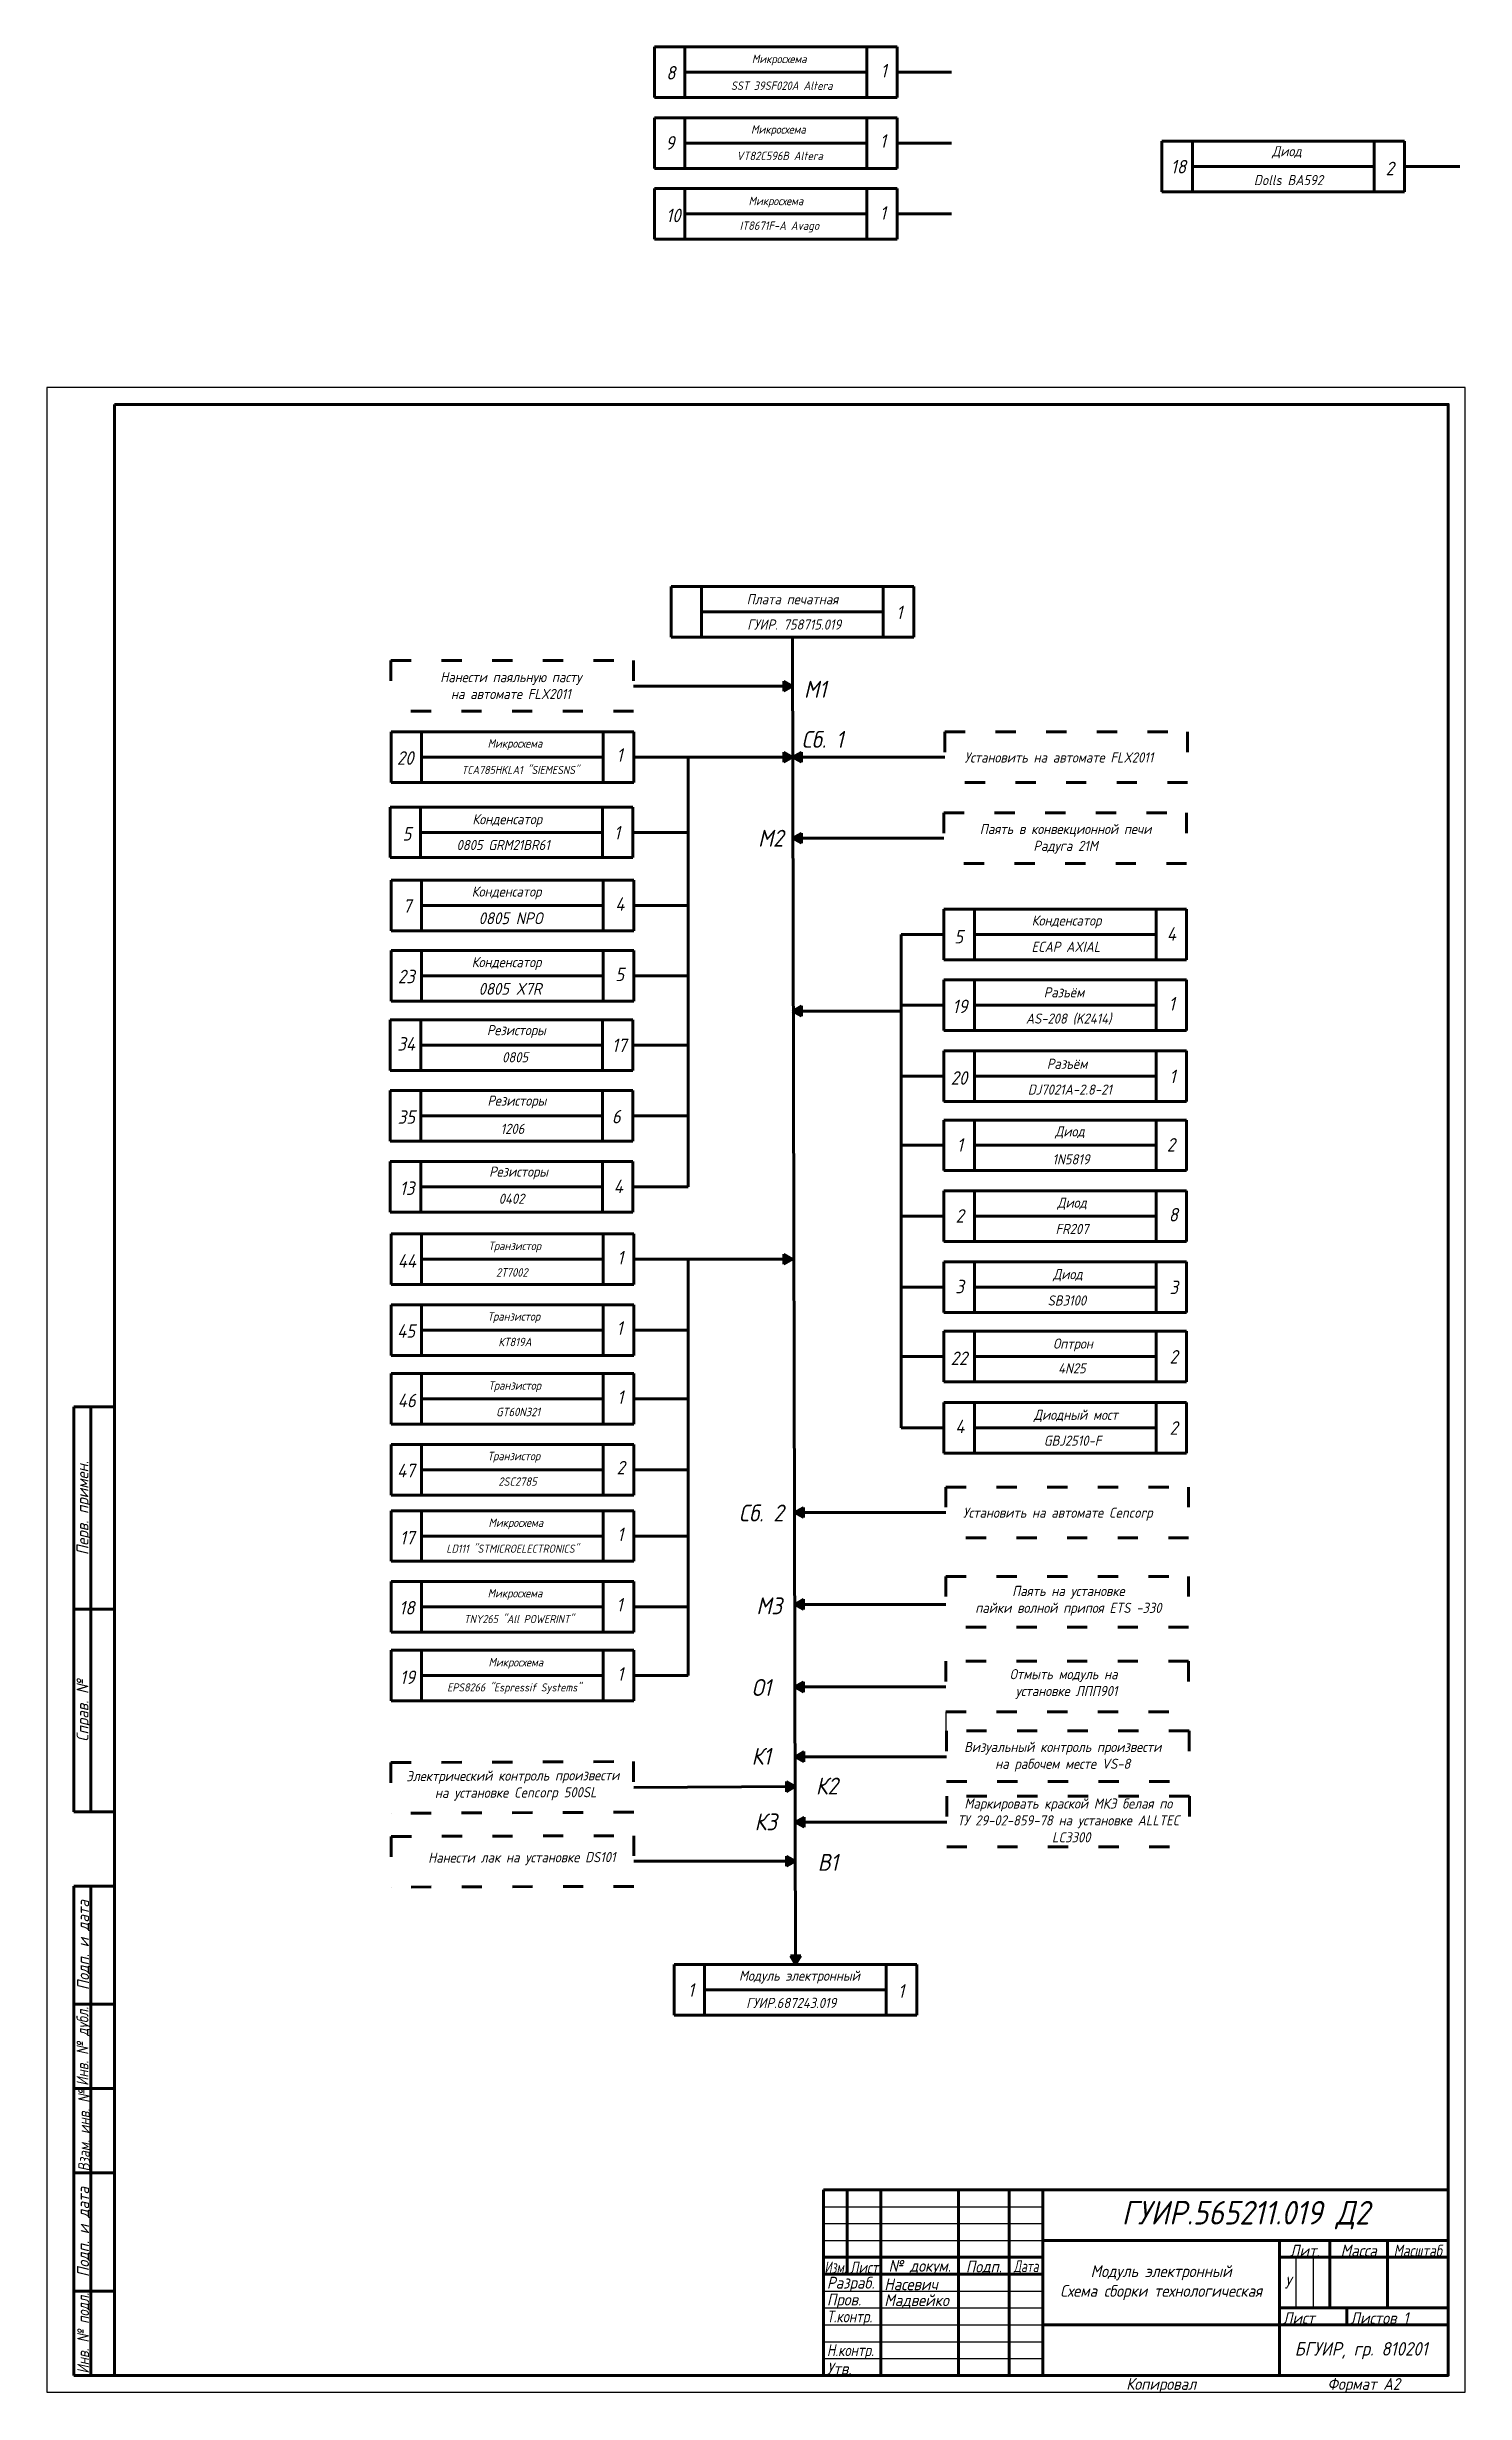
# Model space of a CAD drawing. Header units: millimetres. Extents: x 0 to 420, y -15 to 680.
import ezdxf

# ---------------------------------------------------------------- set-up
doc = ezdxf.new("R2010")
doc.units = ezdxf.units.MM
doc.header["$LTSCALE"] = 0.5
doc.linetypes.add('ACAD_ISO03W100', pattern=[30, 12, -18])
doc.layers.get('0').update_dxf_attribs({"lineweight": 60})
doc.layers.get('Defpoints').update_dxf_attribs({"color": 5})
doc.layers.add('4-текст', color=7, linetype='Continuous', true_color=0x00ad00)
doc.layers.add('5-тонкая', color=7, linetype='Continuous', lineweight=20)
doc.styles.get("Standard").update_dxf_attribs({"font": 'isocpeui.ttf', "width": 0.9})

msp = doc.modelspace()

# ---------------------------------------------------------------- texts
at = {"attachment_point": 1}
for s, width, insert, char_height in [('Микросхема', 141.0143, (208.77, 677.63), 2.5), ('1', 11.321, (246.93, 674.91), 4), ('8', 11.321, (183.42, 674.27), 4), ('9', 11.321, (183.22, 653.51), 4), ('Микросхема ^I', 141.0143, (208.53, 656.74), 2.5), ('1', 11.321, (246.71, 654.05), 4), ('Диод ', 141.0143, (362.85, 650.53), 3), ('18', 11.321, (332.86, 646.46), 4), ('2', 11.321, (396.49, 645.92), 4), ('Микросхема ', 141.0143, (207.79, 635.54), 2.5), ('1', 11.321, (246.71, 632.74), 4), ('10', 11.321, (183.4, 632), 4), ('Плата печатная', 141.0143, (207.24, 517.79), 3), ('ГУИР. 758715.019', 141.0143, (207.4, 510.29), 3), ('1', 11.321, (251.56, 514.36), 4), ('\\pxqc;Нанести паяльную пасту \\Pна автомате FLX2011', 141.0143, (66.89, 494.71), 3), ('М1', 141.0143, (224.22, 492.12), 5), ('Микросхема ^I', 141.0143, (130.51, 474.81), 2.5), ('Сб. 1 ', 141.0143, (223.48, 477.26), 5), ('20', 11.321, (103.65, 471.24), 4), ('1', 11.321, (168.7, 472.12), 4), ('Установить на автомате FLX2011', 141.0143, (271.78, 470.9), 3), ('Конденсатор', 141.0143, (126, 452.61), 3), ('5', 11.321, (105.31, 448.77), 4), ('1', 11.321, (167.96, 449.12), 4), ('М2', 141.0143, (210.62, 447.97), 5), ('\\pxqc;Паять в конвекционной печи \\PРадуга 21М', 141.0143, (231.19, 449.71), 3), ('Конденсатор', 141.0143, (125.8, 431.17), 3), ('7', 11.321, (105.41, 427.4), 4), ('4', 11.321, (168.32, 427.99), 4), ('5', 11.321, (268.71, 418.29), 4), ('Конденсатор  ', 141.0143, (291.65, 422.59), 3), ('4', 11.321, (331.67, 419.12), 4), ('Конденсатор', 141.0143, (125.8, 410.26), 3), ('ECAP AXIAL', 141.0143, (291.62, 414.8), 3), ('23', 11.321, (103.93, 406.5), 4), ('5', 11.321, (168.32, 407.14), 4), ('19', 11.321, (268.19, 397.64), 4), ('Разъём ', 141.0143, (295.22, 401.32), 3), ('1', 11.321, (332.25, 398.41), 4), ('Резисторы ', 141.0143, (130.31, 390.11), 3), ('34', 11.321, (103.78, 386.54), 4), ('17', 11.321, (167.34, 386.12), 4), ('20', 11.321, (267.66, 376.44), 4), ('Разъём ', 141.0143, (296.14, 380.14), 3), ('1', 11.321, (332.47, 376.89), 4), ('Резисторы ', 141.0143, (130.46, 369.22), 3), ('35', 11.321, (103.87, 364.86), 4), ('6', 11.321, (167.32, 364.99), 4), ('1', 11.321, (269.5, 356.58), 4), ('Диод ', 141.0143, (298.59, 360.1), 3), ('2', 11.321, (331.67, 356.63), 4), ('Резисторы ', 141.0143, (130.97, 348.2), 3), ('1N5819', 141.0143, (297.79, 351.84), 3), ('13', 11.321, (104.5, 343.77), 4), ('4', 11.321, (167.87, 344.34), 4), ('2', 11.321, (269.11, 335.57), 4), ('Диод', 141.0143, (299.23, 338.98), 3), ('8', 11.321, (332.25, 335.92), 4), ('44', 11.321, (103.91, 322.23), 4), ('Транзистор', 141.0143, (130.76, 325.93), 2.5), ('1', 11.321, (168.91, 323.2), 4), ('3', 11.321, (269.04, 314.63), 4), ('Диод', 141.0143, (297.99, 317.8), 3), ('3', 11.321, (332.47, 314.4), 4), ('45', 11.321, (103.71, 301.47), 4), ('Транзистор ^I', 141.0143, (130.51, 305.03), 2.5), ('1', 11.321, (168.7, 302.34), 4), ('22', 11.321, (267.66, 293.38), 4), ('Оптрон', 141.0143, (297.99, 297.24), 3), ('2', 11.321, (332.47, 293.83), 4), ('46', 11.321, (103.91, 280.87), 4), ('Транзистор', 141.0143, (130.76, 284.57), 2.5), ('1', 11.321, (168.91, 281.84), 4), ('4', 11.321, (269.03, 273.18), 4), ('Диодный мост', 141.0143, (292.29, 276.13), 3), ('2', 11.321, (332.47, 272.72), 4), ('47', 11.321, (103.71, 260.11), 4), ('Транзистор ^I', 141.0143, (130.51, 263.67), 2.5), ('2', 11.321, (168.7, 260.98), 4), ('Микросхема', 141.0143, (130.76, 243.92), 2.5), ('Сб. 2 ', 141.0143, (204.93, 248.04), 5), ('Установить на автомате Cencorp', 141.0143, (271.33, 247.14), 3), ('17', 11.321, (104.54, 240.21), 4), ('1', 11.321, (168.91, 241.2), 4), ('Микросхема', 141.0143, (130.51, 223.02), 2.5), ('\\pxqc;Паять на установке  \\Pпайки волной припоя ETS -330', 141.0143, (232.01, 223.94), 3), ('18', 11.321, (104.34, 219.46), 4), ('1', 11.321, (168.7, 220.34), 4), ('М3', 141.0143, (210.11, 220.53), 5), ('Микросхема', 141.0143, (130.76, 202.56), 2.5), ('19', 11.321, (104.54, 198.85), 4), ('1', 11.321, (168.91, 199.84), 4), ('О1', 141.0143, (208.71, 196.33), 5), ('\\pxqc;Отмыть модуль на\\P установке ЛПП901', 141.0143, (230.61, 199.29), 3), ('К1', 141.0143, (208.69, 175.96), 5), ('\\pxqc; Визуальный контроль произвести\\P на рабочем месте VS-8', 141.0143, (229.48, 177.73), 3), ('\\pxqc;Маркировать краской МКЭ белая по \\PТУ 29-02-859-78 на установке ALLTEC\\P LC3300', 141.0143, (231.99, 160.96), 3), ('К3', 141.0143, (209.58, 156.53), 5), ('1', 11.321, (189.85, 106.18), 4), ('\\pxqc;Модуль электронный', 46.1123, (199.81, 109.94), 3), ('1', 11.321, (252.1, 105.91), 4), ('ГУИР.687243.019^I', 141.0143, (207.1, 101.88), 3)]:
    msp.add_mtext_dynamic_manual_height_columns(s, width=width, gutter_width=50, heights=[0], dxfattribs=dict(at, insert=insert, char_height=char_height))
at = {"insert": (121.31, 444.97), "char_height": 3, "width": 58.9977, "attachment_point": 1}
msp.add_mtext('0805 GRM21BR61 ', dxfattribs=at)
at = {"attachment_point": 3}
for s, insert, char_height, rotation in [('\\pxqc;Электрический контроль произвести\\P на установке Cencorp 500SL', (208.47, 169.54), 3, 0.26347), ('К2', (234.22, 167.15), 5, 0.26347), ('Нанести лак на установке DS101', (168.4, 145.09), 3, 0.17831), ('В1', (234.29, 144.54), 5, 0.17831)]:
    msp.add_mtext_dynamic_manual_height_columns(s, width=141.0143, gutter_width=50, heights=[0], dxfattribs=dict(at, insert=insert, char_height=char_height, rotation=rotation))
at = {"color": 0, "insert": (355, 37.5), "char_height": 7, "attachment_point": 5}
msp.add_mtext_dynamic_manual_height_columns('\\pxqc;{\\C1;ГУИР.565211.019 Д2}', width=120, gutter_width=50, heights=[0], dxfattribs=at)
at = {"layer": '4-текст', "char_height": 3.5, "attachment_point": 5, "rotation": 90}
for s, insert, width in [('\\pxsm0.8,qc;{\\C256;Перв. примен.}', (11, 247), 60), ('\\pxsm0.8,qc;{\\C256;Справ. №}', (11, 187), 60), ('\\pxsm0.8,qc;{\\C256;Подп. и дата}', (11, 117.5), 35), ('\\pxsm0.8,qc;{\\W0.8;\\C256;Инв. № дубл.}', (11, 87.5), 25), ('\\pxsm0.8,qc;{\\W0.8;\\C256;Взам. инв. №}', (11, 62.5), 25), ('\\pxsm0.8,qc;{\\C256;Подп. и дата}', (11, 32.5), 35), ('\\pxsm0.8,qc;{\\W0.8;\\C256;Инв. № подл.}', (11, 2.5), 25)]:
    msp.add_mtext(s, dxfattribs=dict(at, insert=insert, width=width))
at = {"layer": '4-текст', "char_height": 3.5, "attachment_point": 5}
for s, insert, width in [('\\pxsm0.8,qc;{\\C256;Лит.}', (372.5, 27), 15), ('\\pxsm0.8,qc;{\\C256;Масса}', (388.5, 27), 17), ('\\pxsm0.8,qc;{\\W0.8;\\C256;Масштаб}', (406, 27), 18), ('\\pxsm0.8,qc;{\\W0.7;\\C256;Изм.}', (233.5, 22), 7), ('\\pxsm0.8,qc;{\\W0.8;\\C256;Лист}', (242, 22), 10), ('\\pxsm0.8,qc;{\\C256;№ докум.}', (258.5, 22), 23), ('\\pxsm0.8,qc;{\\C256;Подп.}', (277.5, 22), 15), ('\\pxsm0.8,qc;{\\W0.7;\\C256;Дата}', (290, 22), 10), ('\\pxsm0.8,ql;{\\C256;Разраб.}', (239, 17), 16), ('\\pxsm0.8,ql;{\\C256;Пров.}', (239, 12), 16), ('\\pxsm0.8,qc;У', (367.5, 17.5), 5), ('\\pxsm0.8,ql;{\\W0.8;\\C256;Т.контр.}', (239, 7), 16), ('\\pxsm0.8,ql;Лист ', (375.5, 7), 19), ('\\pxsm0.8,ql;Листов {\\C1;1}', (400.5, 7), 29), ('\\pxsm0.8,ql;{\\C256;Утв.}', (239, -8), 16), ('\\pxsm0.8,ql;{\\W0.8;\\C256;Н.контр.}', (239, -3), 16), ('{\\C0;Копировал}', (330, -13), 70), ('{\\C0;Формат А2}', (390, -13), 50)]:
    msp.add_mtext(s, dxfattribs=dict(at, insert=insert, width=width))
at = {"layer": '4-текст', "color": 7, "attachment_point": 5}
for s, insert, char_height, width in [('{\\H0.7x;\\C1;Модуль электронный\\PСхема сборки технологическая}', (330, 17.5), 5, 70), ('\\pxsm0.8,ql;{\\C1;Мадвейко}', (259, 12), 3.5, 22), ('\\pxsm0.8,ql;{\\C1;Насевич}', (259, 17), 3.5, 22)]:
    msp.add_mtext(s, dxfattribs=dict(at, insert=insert, char_height=char_height, width=width))
at = {"layer": '4-текст', "insert": (369.54, -0.12), "char_height": 4, "attachment_point": 1}
msp.add_mtext_dynamic_manual_height_columns('БГУИР, гр. 810201 ', width=43.6757, gutter_width=25, heights=[0], dxfattribs=at)
at = {"layer": '5-тонкая', "attachment_point": 1}
for s, insert, char_height, width in [(' SST 39SF020A Altera', (201.15, 669.7), 2.5, 34.3314), ('VT82C596B Altera', (204.26, 648.9), 2.5, 26.6318), ('Dolls BA592', (357.46, 641.98), 3, 21.7049), ('IT8671F-A Avago', (205.18, 628.22), 2.5, 24.9745), ('{\\H0.95833x;TCA785HKLA1 "SIEMESNS" }', (122.79, 466.9), 2.5, 58.8112), ('0805 NPO', (127.86, 423.51), 3.5, 34.3314), ('0805 X7R', (127.86, 402.6), 3.5, 34.3314), ('AS-208 (K2414)', (289.93, 393.54), 3, 26.6962), ('0805', (134.81, 382.08), 3, 20.1972), ('DJ7021A-2.8-21', (290.51, 372.5), 3, 26.5051), ('1206', (134.36, 360.86), 3, 20.1972), ('0402', (133.81, 340.16), 3, 20.1972), ('FR207', (298.73, 331.2), 3, 26.6962), ('2Т7002', (133.04, 318.08), 2.5, 34.3314), ('SB3100', (296.37, 310.01), 3, 26.5051), ('КТ819А', (133.68, 297.46), 2.5, 26.6318), ('4N25', (299.49, 289.91), 3, 26.5051), ('GT60N321', (133.04, 276.72), 2.5, 34.3314), ('GBJ2510-F', (295.25, 268.48), 3, 26.5051), ('2SC2785', (133.68, 256.1), 2.5, 26.6318), ('{\\H0.95833x;LD111 "STMICROELECTRONICS" }', (118.28, 236.16), 2.5, 52.0188), ('{\\H0.95833x;TNY265 "All POWERINT" }', (123.49, 215.31), 2.5, 48.1724), ('{\\H0.95833x;EPS8266 "Espressif Systems" }', (118.54, 195.06), 2.5, 50.3311)]:
    msp.add_mtext(s, dxfattribs=dict(at, insert=insert, char_height=char_height, width=width))

# ---------------------------------------------------------------- hatches: boundary and pattern name
h = msp.add_hatch(color=256)
h.dxf.hatch_style = 1
h.paths.add_polyline_path([(220.84, 490.52), (218.24, 492.03), (218.24, 490.52)])
h.paths.add_polyline_path([(220.84, 490.52), (218.24, 490.52), (218.24, 489.02)])
h = msp.add_hatch(color=256)
h.dxf.hatch_style = 1
h.paths.add_polyline_path([(220.84, 469.51), (218.24, 471.01), (218.24, 469.51)])
h.paths.add_polyline_path([(220.84, 469.51), (218.24, 469.51), (218.24, 468.01)])
h = msp.add_hatch(color=256)
h.dxf.hatch_style = 1
h.paths.add_polyline_path([(220.84, 469.51), (223.44, 468.01), (223.44, 469.51)])
h.paths.add_polyline_path([(220.84, 469.51), (223.44, 469.51), (223.44, 471.01)])
h = msp.add_hatch(color=256)
h.dxf.hatch_style = 1
h.paths.add_polyline_path([(220.84, 445.48), (223.44, 443.98), (223.44, 445.48)])
h.paths.add_polyline_path([(220.84, 445.48), (223.44, 445.48), (223.44, 446.98)])
h = msp.add_hatch(color=256)
h.dxf.hatch_style = 1
h.paths.add_polyline_path([(220.84, 394.28), (223.44, 392.78), (223.44, 394.28)])
h.paths.add_polyline_path([(220.84, 394.28), (223.44, 394.28), (223.44, 395.78)])
h = msp.add_hatch(color=256)
h.dxf.hatch_style = 1
h.paths.add_polyline_path([(220.84, 320.73), (218.24, 322.23), (218.24, 320.73)])
h.paths.add_polyline_path([(220.84, 320.73), (218.24, 320.73), (218.24, 319.23)])
h = msp.add_hatch(color=256)
h.dxf.hatch_style = 1
h.paths.add_polyline_path([(221.43, 245.71), (224.03, 244.21), (224.03, 245.71)])
h.paths.add_polyline_path([(221.43, 245.71), (224.03, 245.71), (224.03, 247.21)])
h = msp.add_hatch(color=256)
h.dxf.hatch_style = 1
h.paths.add_polyline_path([(221.43, 218.46), (224.03, 216.96), (224.03, 218.46)])
h.paths.add_polyline_path([(221.43, 218.46), (224.03, 218.46), (224.03, 219.96)])
h = msp.add_hatch(color=256)
h.dxf.hatch_style = 1
h.paths.add_polyline_path([(221.43, 193.99), (224.03, 195.49), (224.03, 193.99)])
h.paths.add_polyline_path([(221.43, 193.99), (224.03, 193.99), (224.03, 192.49)])
h = msp.add_hatch(color=256)
h.dxf.hatch_style = 1
h.paths.add_polyline_path([(221.6, 173.33), (224.2, 174.84), (224.2, 173.33)])
h.paths.add_polyline_path([(221.6, 173.33), (224.2, 173.33), (224.2, 171.83)])
h = msp.add_hatch(color=256)
h.dxf.hatch_style = 1
h.paths.add_polyline_path([(221.62, 164.46), (219.01, 165.95), (219.02, 164.44)])
h.paths.add_polyline_path([(221.62, 164.46), (219.02, 164.44), (219.02, 162.94)])
h = msp.add_hatch(color=256)
h.dxf.hatch_style = 1
h.paths.add_polyline_path([(221.64, 153.94), (224.24, 155.44), (224.24, 153.94)])
h.paths.add_polyline_path([(221.64, 153.94), (224.24, 153.94), (224.24, 152.44)])
h = msp.add_hatch(color=256)
h.dxf.hatch_style = 1
h.paths.add_polyline_path([(221.67, 142.41), (219.06, 143.9), (219.07, 142.4)])
h.paths.add_polyline_path([(221.67, 142.41), (219.07, 142.4), (219.07, 140.9)])
h = msp.add_hatch(color=256)
h.dxf.hatch_style = 1
h.paths.add_polyline_path([(221.74, 111.73), (223.24, 114.33), (221.74, 114.33)])
h.paths.add_polyline_path([(221.74, 111.73), (221.74, 114.33), (220.23, 114.33)])

# ---------------------------------------------------------------- linework, layer by layer
for p, q in [((179.92, 679.94), (188.92, 679.94)), ((179.92, 679.94), (188.92, 679.94)), ((179.92, 679.94), (179.92, 664.94)), ((179.92, 679.94), (179.92, 672.44)), ((179.92, 679.94), (188.92, 679.94)), ((179.92, 679.94), (188.92, 679.94)), ((179.92, 679.94), (179.92, 664.94)), ((179.92, 679.94), (179.92, 672.44)), ((179.92, 679.94), (188.92, 679.94)), ((179.92, 679.94), (188.92, 679.94)), ((230.83, 679.94), (188.92, 679.94)), ((230.83, 679.94), (188.92, 679.94)), ((188.92, 664.94), (188.92, 679.94)), ((230.83, 679.94), (188.92, 679.94)), ((188.92, 679.94), (188.92, 664.94)), ((239.83, 679.94), (230.83, 679.94)), ((242.78, 679.94), (230.83, 679.94)), ((242.78, 679.94), (251.78, 679.94)), ((242.78, 679.94), (242.78, 664.94)), ((251.78, 679.94), (251.78, 664.94)), ((188.92, 672.44), (230.83, 672.44)), ((188.92, 672.44), (230.83, 672.44)), ((188.92, 672.44), (242.78, 672.44)), ((251.78, 672.44), (267.95, 672.44)), ((179.92, 664.94), (239.83, 664.94)), ((188.92, 664.94), (179.92, 664.94)), ((179.92, 664.94), (251.78, 664.94)), ((179.92, 658.94), (188.92, 658.94)), ((179.92, 658.94), (188.92, 658.94)), ((179.92, 658.94), (179.92, 643.94)), ((179.92, 658.94), (179.92, 651.44)), ((179.92, 658.94), (188.92, 658.94)), ((179.92, 658.94), (188.92, 658.94)), ((179.92, 658.94), (179.92, 643.94)), ((179.92, 658.94), (179.92, 651.44)), ((179.92, 658.94), (188.92, 658.94)), ((179.92, 658.94), (188.92, 658.94)), ((230.83, 658.94), (188.92, 658.94)), ((230.83, 658.94), (188.92, 658.94)), ((188.92, 643.94), (188.92, 658.94)), ((230.83, 658.94), (188.92, 658.94)), ((188.92, 658.94), (188.92, 643.94)), ((239.83, 658.94), (230.83, 658.94)), ((242.78, 658.94), (230.83, 658.94)), ((242.78, 658.94), (251.78, 658.94)), ((242.78, 658.94), (242.78, 643.94)), ((251.78, 658.94), (251.78, 643.94)), ((188.92, 651.44), (230.83, 651.44)), ((188.92, 651.44), (230.83, 651.44)), ((188.92, 651.44), (242.78, 651.44)), ((251.78, 651.44), (267.95, 651.44)), ((330.23, 651.98), (339.23, 651.98)), ((330.23, 651.98), (339.23, 651.98)), ((330.23, 651.98), (339.23, 651.98)), ((330.23, 651.98), (339.23, 651.98)), ((330.23, 651.98), (330.23, 636.98)), ((381.14, 651.98), (339.23, 651.98)), ((339.23, 651.98), (339.23, 636.98)), ((393.09, 651.98), (381.14, 651.98)), ((393.09, 651.98), (402.09, 651.98)), ((393.09, 651.98), (393.09, 636.98)), ((402.09, 651.98), (402.09, 636.98)), ((179.92, 643.94), (239.83, 643.94)), ((188.92, 643.94), (179.92, 643.94)), ((179.92, 643.94), (251.78, 643.94)), ((339.23, 644.48), (393.09, 644.48)), ((418.46, 644.48), (402.09, 644.48)), ((179.92, 637.94), (188.92, 637.94)), ((179.92, 637.94), (188.92, 637.94)), ((179.92, 637.94), (179.92, 622.94)), ((179.92, 637.94), (179.92, 630.44)), ((179.92, 637.94), (188.92, 637.94)), ((179.92, 637.94), (188.92, 637.94)), ((179.92, 637.94), (179.92, 622.94)), ((179.92, 637.94), (179.92, 630.44)), ((179.92, 637.94), (188.92, 637.94)), ((179.92, 637.94), (188.92, 637.94)), ((230.83, 637.94), (188.92, 637.94)), ((230.83, 637.94), (188.92, 637.94)), ((188.92, 622.94), (188.92, 637.94)), ((230.83, 637.94), (188.92, 637.94)), ((188.92, 637.94), (188.92, 622.94)), ((239.83, 637.94), (230.83, 637.94)), ((242.78, 637.94), (230.83, 637.94)), ((242.78, 637.94), (251.78, 637.94)), ((242.78, 637.94), (242.78, 622.94)), ((251.78, 637.94), (251.78, 622.94)), ((339.23, 636.98), (330.23, 636.98)), ((330.23, 636.98), (402.09, 636.98)), ((188.92, 630.44), (230.83, 630.44)), ((188.92, 630.44), (230.83, 630.44)), ((188.92, 630.44), (242.78, 630.44)), ((251.78, 630.44), (267.95, 630.44)), ((179.92, 622.94), (239.83, 622.94)), ((188.92, 622.94), (179.92, 622.94)), ((179.92, 622.94), (251.78, 622.94)), ((415, 574), (401, 574)), ((415, 504), (415, 574)), ((184.84, 520.07), (193.84, 520.07)), ((184.84, 520.07), (193.84, 520.07)), ((184.84, 520.07), (184.84, 505.07)), ((184.84, 520.07), (184.84, 512.57)), ((184.84, 520.07), (193.84, 520.07)), ((184.84, 520.07), (193.84, 520.07)), ((191.5, 520.07), (200.5, 520.07)), ((191.5, 520.07), (200.5, 520.07)), ((235.76, 520.07), (193.84, 520.07)), ((193.84, 505.07), (193.84, 520.07)), ((235.76, 520.07), (193.84, 520.07)), ((193.84, 520.07), (193.84, 505.07)), ((196.79, 520.07), (205.79, 520.07)), ((196.79, 520.07), (205.79, 520.07)), ((242.41, 520.07), (200.5, 520.07)), ((247.71, 520.07), (205.79, 520.07)), ((247.71, 520.07), (235.76, 520.07)), ((251.41, 520.07), (242.41, 520.07)), ((256.71, 520.07), (247.71, 520.07)), ((247.71, 520.07), (247.71, 505.07)), ((247.71, 520.07), (256.71, 520.07)), ((247.71, 520.07), (247.71, 505.07)), ((256.71, 520.07), (256.71, 505.07)), ((256.71, 520.07), (256.71, 505.07)), ((193.84, 512.57), (247.71, 512.57)), ((193.84, 512.57), (235.76, 512.57)), ((193.84, 512.57), (247.71, 512.57)), ((205.79, 512.57), (247.71, 512.57)), ((193.84, 505.07), (184.84, 505.07)), ((184.84, 505.07), (256.71, 505.07)), ((184.84, 505.07), (209.84, 505.07)), ((184.84, 505.07), (220.84, 505.07)), ((191.5, 505.07), (251.41, 505.07)), ((196.79, 505.07), (256.71, 505.07)), ((220.77, 505.07), (221.74, 111.73)), ((173.75, 490.52), (220.84, 490.52)), ((220.84, 490.52), (218.24, 492.03)), ((218.24, 492.03), (218.24, 489.02)), ((220.84, 490.52), (218.24, 489.02)), ((101.9, 477.01), (110.9, 477.01)), ((101.9, 477.01), (110.9, 477.01)), ((101.9, 477.01), (101.9, 462.01)), ((101.9, 477.01), (101.9, 469.51)), ((101.9, 477.01), (110.9, 477.01)), ((101.9, 477.01), (110.9, 477.01)), ((101.9, 477.01), (101.9, 462.01)), ((101.9, 477.01), (101.9, 469.51)), ((101.9, 477.01), (110.9, 477.01)), ((101.9, 477.01), (110.9, 477.01)), ((152.81, 477.01), (110.9, 477.01)), ((152.81, 477.01), (110.9, 477.01)), ((110.9, 462.01), (110.9, 477.01)), ((152.81, 477.01), (110.9, 477.01)), ((110.9, 477.01), (110.9, 462.01)), ((161.81, 477.01), (152.81, 477.01)), ((164.77, 477.01), (152.81, 477.01)), ((164.77, 477.01), (173.77, 477.01)), ((164.77, 477.01), (164.77, 462.01)), ((173.77, 477.01), (173.77, 462.01)), ((110.9, 469.51), (152.81, 469.51)), ((110.9, 469.51), (152.81, 469.51)), ((110.9, 469.51), (164.77, 469.51)), ((173.77, 469.51), (220.84, 469.51)), ((189.93, 342.18), (189.93, 469.51)), ((220.84, 469.51), (218.24, 471.01)), ((218.24, 471.01), (218.24, 468.01)), ((220.84, 469.51), (218.24, 468.01)), ((220.84, 469.51), (223.44, 471.01)), ((220.84, 469.51), (265.97, 469.51)), ((220.84, 469.51), (223.44, 468.01)), ((223.44, 468.01), (223.44, 471.01)), ((101.9, 462.01), (161.81, 462.01)), ((110.9, 462.01), (101.9, 462.01)), ((101.9, 462.01), (173.77, 462.01)), ((101.64, 454.72), (110.64, 454.72)), ((101.64, 454.72), (110.64, 454.72)), ((101.64, 454.72), (101.64, 439.72)), ((101.64, 454.72), (101.64, 447.22)), ((101.64, 454.72), (110.64, 454.72)), ((101.64, 454.72), (110.64, 454.72)), ((152.55, 454.72), (110.64, 454.72)), ((110.64, 439.72), (110.64, 454.72)), ((152.55, 454.72), (110.64, 454.72)), ((110.64, 454.72), (110.64, 439.72)), ((113.59, 454.72), (122.59, 454.72)), ((113.59, 454.72), (122.59, 454.72)), ((164.5, 454.72), (122.59, 454.72)), ((164.5, 454.72), (152.55, 454.72)), ((173.5, 454.72), (164.5, 454.72)), ((164.5, 454.72), (164.5, 439.72)), ((164.5, 454.72), (173.5, 454.72)), ((164.5, 454.72), (164.5, 439.72)), ((173.5, 454.72), (173.5, 439.72)), ((173.5, 454.72), (173.5, 439.72)), ((110.64, 447.22), (152.55, 447.22)), ((110.64, 447.22), (164.5, 447.22)), ((122.59, 447.22), (164.5, 447.22)), ((173.5, 439.72), (173.5, 447.22)), ((189.87, 447.22), (173.5, 447.22)), ((220.84, 445.48), (223.44, 446.98)), ((265.67, 445.48), (220.84, 445.48)), ((220.84, 445.48), (223.44, 443.98)), ((223.44, 443.98), (223.44, 446.98)), ((110.64, 439.72), (101.64, 439.72)), ((101.64, 439.72), (173.5, 439.72)), ((113.59, 439.72), (173.5, 439.72)), ((101.9, 433.07), (110.9, 433.07)), ((101.9, 433.07), (110.9, 433.07)), ((101.9, 433.07), (101.9, 418.07)), ((101.9, 433.07), (101.9, 425.57)), ((101.9, 433.07), (110.9, 433.07)), ((101.9, 433.07), (110.9, 433.07)), ((101.9, 433.07), (101.9, 418.07)), ((101.9, 433.07), (101.9, 425.57)), ((101.9, 433.07), (110.9, 433.07)), ((101.9, 433.07), (110.9, 433.07)), ((152.81, 433.07), (110.9, 433.07)), ((152.81, 433.07), (110.9, 433.07)), ((110.9, 418.07), (110.9, 433.07)), ((152.81, 433.07), (110.9, 433.07)), ((110.9, 433.07), (110.9, 418.07)), ((161.81, 433.07), (152.81, 433.07)), ((164.77, 433.07), (152.81, 433.07)), ((164.77, 433.07), (173.77, 433.07)), ((164.77, 433.07), (164.77, 418.07)), ((173.77, 433.07), (173.77, 418.07)), ((110.9, 425.57), (152.81, 425.57)), ((110.9, 425.57), (152.81, 425.57)), ((110.9, 425.57), (164.77, 425.57)), ((173.77, 425.57), (189.93, 425.57)), ((265.67, 424.47), (274.67, 424.47)), ((265.67, 424.47), (274.67, 424.47)), ((265.67, 424.47), (265.67, 409.47)), ((265.67, 424.47), (265.67, 416.97)), ((265.67, 424.47), (274.67, 424.47)), ((265.67, 424.47), (274.67, 424.47)), ((316.59, 424.47), (274.67, 424.47)), ((274.67, 409.47), (274.67, 424.47)), ((316.59, 424.47), (274.67, 424.47)), ((274.67, 424.47), (274.67, 409.47)), ((328.54, 424.47), (316.59, 424.47)), ((328.54, 424.47), (337.54, 424.47)), ((328.54, 424.47), (328.54, 409.47)), ((337.54, 424.47), (337.54, 409.47)), ((101.9, 418.07), (161.81, 418.07)), ((110.9, 418.07), (101.9, 418.07)), ((101.9, 418.07), (173.77, 418.07)), ((101.9, 412.16), (110.9, 412.16)), ((101.9, 412.16), (110.9, 412.16)), ((101.9, 412.16), (101.9, 397.16)), ((101.9, 412.16), (101.9, 404.66)), ((101.9, 412.16), (110.9, 412.16)), ((101.9, 412.16), (110.9, 412.16)), ((101.9, 412.16), (101.9, 397.16)), ((101.9, 412.16), (101.9, 404.66)), ((101.9, 412.16), (110.9, 412.16)), ((101.9, 412.16), (110.9, 412.16)), ((152.81, 412.16), (110.9, 412.16)), ((152.81, 412.16), (110.9, 412.16)), ((110.9, 397.16), (110.9, 412.16)), ((152.81, 412.16), (110.9, 412.16)), ((110.9, 412.16), (110.9, 397.16)), ((161.81, 412.16), (152.81, 412.16)), ((164.77, 412.16), (152.81, 412.16)), ((164.77, 412.16), (173.77, 412.16)), ((164.77, 412.16), (164.77, 397.16)), ((173.77, 412.16), (173.77, 397.16)), ((265.67, 416.97), (252.95, 416.97)), ((252.95, 416.97), (252.95, 374.97)), ((274.67, 416.97), (316.59, 416.97)), ((274.67, 416.97), (328.54, 416.97)), ((337.54, 409.47), (337.54, 416.97)), ((110.9, 404.66), (152.81, 404.66)), ((110.9, 404.66), (152.81, 404.66)), ((110.9, 404.66), (164.77, 404.66)), ((173.77, 404.66), (189.93, 404.66)), ((274.67, 409.47), (265.67, 409.47)), ((265.67, 409.47), (337.54, 409.47)), ((265.67, 403.47), (274.67, 403.47)), ((265.67, 403.47), (274.67, 403.47)), ((265.67, 403.47), (265.67, 388.47)), ((265.67, 403.47), (265.67, 395.97)), ((265.67, 403.47), (274.67, 403.47)), ((265.67, 403.47), (274.67, 403.47)), ((265.67, 403.47), (265.67, 388.47)), ((265.67, 403.47), (265.67, 395.97)), ((265.67, 403.47), (274.67, 403.47)), ((265.67, 403.47), (274.67, 403.47)), ((316.59, 403.47), (274.67, 403.47)), ((316.59, 403.47), (274.67, 403.47)), ((274.67, 388.47), (274.67, 403.47)), ((316.59, 403.47), (274.67, 403.47)), ((274.67, 403.47), (274.67, 388.47)), ((325.59, 403.47), (316.59, 403.47)), ((328.54, 403.47), (316.59, 403.47)), ((328.54, 403.47), (337.54, 403.47)), ((328.54, 403.47), (328.54, 388.47)), ((337.54, 403.47), (337.54, 388.47)), ((101.9, 397.16), (161.81, 397.16)), ((110.9, 397.16), (101.9, 397.16)), ((101.9, 397.16), (173.77, 397.16)), ((101.7, 391.68), (110.7, 391.68)), ((101.7, 391.68), (110.7, 391.68)), ((101.7, 391.68), (101.7, 376.68)), ((101.7, 391.68), (101.7, 384.18)), ((101.7, 391.68), (110.7, 391.68)), ((101.7, 391.68), (110.7, 391.68)), ((152.62, 391.68), (110.7, 391.68)), ((110.7, 391.68), (110.7, 376.68)), ((152.62, 391.68), (110.7, 391.68)), ((110.7, 391.68), (110.7, 376.68)), ((164.57, 391.68), (152.62, 391.68)), ((164.57, 391.68), (173.57, 391.68)), ((164.57, 391.68), (164.57, 376.68)), ((173.57, 391.68), (173.57, 376.68)), ((220.84, 394.28), (223.44, 395.78)), ((220.84, 394.28), (252.95, 394.28)), ((220.84, 394.28), (223.44, 392.78)), ((223.44, 392.78), (223.44, 395.78)), ((265.67, 395.97), (252.95, 395.97)), ((274.67, 395.97), (316.59, 395.97)), ((274.67, 395.97), (316.59, 395.97)), ((274.67, 395.97), (328.54, 395.97)), ((110.7, 384.18), (152.62, 384.18)), ((110.7, 384.18), (164.57, 384.18)), ((189.93, 384.18), (173.57, 384.18)), ((265.67, 388.47), (325.59, 388.47)), ((274.67, 388.47), (265.67, 388.47)), ((265.67, 388.47), (337.54, 388.47)), ((265.67, 382.47), (274.67, 382.47)), ((265.67, 382.47), (274.67, 382.47)), ((265.67, 382.47), (265.67, 367.47)), ((265.67, 382.47), (265.67, 374.97)), ((265.67, 382.47), (274.67, 382.47)), ((265.67, 382.47), (274.67, 382.47)), ((265.67, 382.47), (265.67, 367.47)), ((265.67, 382.47), (265.67, 374.97)), ((265.67, 382.47), (274.67, 382.47)), ((265.67, 382.47), (274.67, 382.47)), ((316.59, 382.47), (274.67, 382.47)), ((316.59, 382.47), (274.67, 382.47)), ((274.67, 367.47), (274.67, 382.47)), ((316.59, 382.47), (274.67, 382.47)), ((274.67, 382.47), (274.67, 367.47)), ((325.59, 382.47), (316.59, 382.47)), ((328.54, 382.47), (316.59, 382.47)), ((328.54, 382.47), (337.54, 382.47)), ((328.54, 382.47), (328.54, 367.47)), ((337.54, 382.47), (337.54, 367.47)), ((110.7, 376.68), (101.7, 376.68)), ((101.7, 376.68), (173.57, 376.68)), ((101.7, 370.68), (110.7, 370.68)), ((101.7, 370.68), (110.7, 370.68)), ((101.7, 370.68), (101.7, 355.68)), ((101.7, 370.68), (101.7, 363.18)), ((152.62, 370.68), (110.7, 370.68)), ((110.7, 370.68), (110.7, 355.68)), ((164.57, 370.68), (152.62, 370.68)), ((164.57, 370.68), (173.57, 370.68)), ((164.57, 370.68), (164.57, 355.68)), ((173.57, 370.68), (173.57, 355.68)), ((265.67, 374.97), (252.95, 374.97)), ((252.95, 374.97), (252.95, 270.8)), ((274.67, 374.97), (316.59, 374.97)), ((274.67, 374.97), (316.59, 374.97)), ((274.67, 374.97), (328.54, 374.97)), ((110.7, 363.18), (164.57, 363.18)), ((186.29, 363.18), (173.57, 363.18)), ((189.93, 363.18), (173.57, 363.18)), ((265.67, 367.47), (325.59, 367.47)), ((274.67, 367.47), (265.67, 367.47)), ((265.67, 367.47), (337.54, 367.47)), ((265.67, 361.98), (274.67, 361.98)), ((265.67, 361.98), (274.67, 361.98)), ((265.67, 361.98), (265.67, 346.98)), ((265.67, 361.98), (265.67, 354.48)), ((265.67, 361.98), (274.67, 361.98)), ((265.67, 361.98), (274.67, 361.98)), ((316.59, 361.98), (274.67, 361.98)), ((274.67, 346.98), (274.67, 361.98)), ((316.59, 361.98), (274.67, 361.98)), ((274.67, 361.98), (274.67, 346.98)), ((328.54, 361.98), (316.59, 361.98)), ((328.54, 361.98), (337.54, 361.98)), ((328.54, 361.98), (328.54, 346.98)), ((337.54, 361.98), (337.54, 346.98)), ((110.7, 355.68), (101.7, 355.68)), ((101.7, 355.68), (173.57, 355.68)), ((101.7, 349.68), (110.7, 349.68)), ((101.7, 349.68), (110.7, 349.68)), ((101.7, 349.68), (101.7, 334.68)), ((101.7, 349.68), (101.7, 342.18)), ((101.7, 349.68), (110.7, 349.68)), ((101.7, 349.68), (110.7, 349.68)), ((101.7, 349.68), (110.7, 349.68)), ((101.7, 349.68), (110.7, 349.68)), ((110.7, 349.68), (110.7, 334.68)), ((152.62, 349.68), (110.7, 349.68)), ((110.7, 349.68), (110.7, 334.68)), ((152.62, 349.68), (110.7, 349.68)), ((110.7, 349.68), (110.7, 334.68)), ((164.57, 349.68), (152.62, 349.68)), ((164.57, 349.68), (173.57, 349.68)), ((164.57, 349.68), (164.57, 334.68)), ((173.57, 349.68), (173.57, 334.68)), ((265.67, 354.48), (252.95, 354.48)), ((274.67, 354.48), (316.59, 354.48)), ((274.67, 354.48), (328.54, 354.48)), ((337.54, 346.98), (337.54, 354.48)), ((110.7, 342.18), (152.62, 342.18)), ((110.7, 342.18), (164.57, 342.18)), ((189.93, 342.18), (173.57, 342.18)), ((274.67, 346.98), (265.67, 346.98)), ((265.67, 346.98), (337.54, 346.98)), ((265.67, 340.98), (274.67, 340.98)), ((265.67, 340.98), (274.67, 340.98)), ((265.67, 340.98), (265.67, 325.98)), ((265.67, 340.98), (265.67, 333.48)), ((265.67, 340.98), (274.67, 340.98)), ((265.67, 340.98), (274.67, 340.98)), ((265.67, 340.98), (265.67, 325.98)), ((265.67, 340.98), (265.67, 333.48)), ((265.67, 340.98), (274.67, 340.98)), ((265.67, 340.98), (274.67, 340.98)), ((316.59, 340.98), (274.67, 340.98)), ((316.59, 340.98), (274.67, 340.98)), ((274.67, 325.98), (274.67, 340.98)), ((316.59, 340.98), (274.67, 340.98)), ((274.67, 340.98), (274.67, 325.98)), ((325.59, 340.98), (316.59, 340.98)), ((328.54, 340.98), (316.59, 340.98)), ((328.54, 340.98), (337.54, 340.98)), ((328.54, 340.98), (328.54, 325.98)), ((337.54, 340.98), (337.54, 325.98)), ((110.7, 334.68), (101.7, 334.68)), ((101.7, 334.68), (173.57, 334.68)), ((101.9, 328.23), (110.9, 328.23)), ((101.9, 328.23), (110.9, 328.23)), ((101.9, 328.23), (101.9, 313.23)), ((101.9, 328.23), (101.9, 320.73)), ((101.9, 328.23), (110.9, 328.23)), ((101.9, 328.23), (110.9, 328.23)), ((101.9, 328.23), (101.9, 313.23)), ((101.9, 328.23), (101.9, 320.73)), ((101.9, 328.23), (110.9, 328.23)), ((101.9, 328.23), (110.9, 328.23)), ((152.81, 328.23), (110.9, 328.23)), ((152.81, 328.23), (110.9, 328.23)), ((110.9, 313.23), (110.9, 328.23)), ((152.81, 328.23), (110.9, 328.23)), ((110.9, 328.23), (110.9, 313.23)), ((161.81, 328.23), (152.81, 328.23)), ((164.77, 328.23), (152.81, 328.23)), ((164.77, 328.23), (173.77, 328.23)), ((164.77, 328.23), (164.77, 313.23)), ((173.77, 328.23), (173.77, 313.23)), ((265.67, 333.48), (252.95, 333.48)), ((274.67, 333.48), (316.59, 333.48)), ((274.67, 333.48), (316.59, 333.48)), ((274.67, 333.48), (328.54, 333.48)), ((110.9, 320.73), (152.81, 320.73)), ((110.9, 320.73), (152.81, 320.73)), ((110.9, 320.73), (164.77, 320.73)), ((173.77, 320.73), (189.93, 320.73)), ((173.77, 320.73), (220.84, 320.73)), ((189.93, 258.37), (189.93, 320.73)), ((218.24, 322.23), (218.24, 319.23)), ((218.24, 322.23), (220.84, 320.73)), ((220.84, 320.73), (218.24, 319.23)), ((265.67, 325.98), (325.59, 325.98)), ((274.67, 325.98), (265.67, 325.98)), ((265.67, 325.98), (337.54, 325.98)), ((265.67, 319.98), (274.67, 319.98)), ((265.67, 319.98), (274.67, 319.98)), ((265.67, 319.98), (265.67, 304.98)), ((265.67, 319.98), (265.67, 312.48)), ((265.67, 319.98), (274.67, 319.98)), ((265.67, 319.98), (274.67, 319.98)), ((265.67, 319.98), (265.67, 304.98)), ((265.67, 319.98), (265.67, 312.48)), ((265.67, 319.98), (274.67, 319.98)), ((265.67, 319.98), (274.67, 319.98)), ((316.59, 319.98), (274.67, 319.98)), ((316.59, 319.98), (274.67, 319.98)), ((274.67, 304.98), (274.67, 319.98)), ((316.59, 319.98), (274.67, 319.98)), ((274.67, 319.98), (274.67, 304.98)), ((325.59, 319.98), (316.59, 319.98)), ((328.54, 319.98), (316.59, 319.98)), ((328.54, 319.98), (337.54, 319.98)), ((328.54, 319.98), (328.54, 304.98)), ((337.54, 319.98), (337.54, 304.98)), ((101.9, 313.23), (161.81, 313.23)), ((110.9, 313.23), (101.9, 313.23)), ((101.9, 313.23), (173.77, 313.23)), ((101.9, 307.23), (110.9, 307.23)), ((101.9, 307.23), (110.9, 307.23)), ((101.9, 307.23), (101.9, 292.23)), ((101.9, 307.23), (101.9, 299.73)), ((101.9, 307.23), (110.9, 307.23)), ((101.9, 307.23), (110.9, 307.23)), ((101.9, 307.23), (101.9, 292.23)), ((101.9, 307.23), (101.9, 299.73)), ((101.9, 307.23), (110.9, 307.23)), ((101.9, 307.23), (110.9, 307.23)), ((152.81, 307.23), (110.9, 307.23)), ((152.81, 307.23), (110.9, 307.23)), ((110.9, 292.23), (110.9, 307.23)), ((152.81, 307.23), (110.9, 307.23)), ((110.9, 307.23), (110.9, 292.23)), ((161.81, 307.23), (152.81, 307.23)), ((164.77, 307.23), (152.81, 307.23)), ((164.77, 307.23), (173.77, 307.23)), ((164.77, 307.23), (164.77, 292.23)), ((173.77, 307.23), (173.77, 292.23)), ((265.67, 312.48), (252.95, 312.48)), ((274.67, 312.48), (316.59, 312.48)), ((274.67, 312.48), (316.59, 312.48)), ((274.67, 312.48), (328.54, 312.48)), ((110.9, 299.73), (152.81, 299.73)), ((110.9, 299.73), (152.81, 299.73)), ((110.9, 299.73), (164.77, 299.73)), ((173.77, 299.73), (189.93, 299.73)), ((265.67, 304.98), (325.59, 304.98)), ((274.67, 304.98), (265.67, 304.98)), ((265.67, 304.98), (337.54, 304.98)), ((265.67, 299.41), (274.67, 299.41)), ((265.67, 299.41), (274.67, 299.41)), ((265.67, 299.41), (265.67, 284.41)), ((265.67, 299.41), (265.67, 291.91)), ((265.67, 299.41), (274.67, 299.41)), ((265.67, 299.41), (274.67, 299.41)), ((265.67, 299.41), (265.67, 284.41)), ((265.67, 299.41), (265.67, 291.91)), ((265.67, 299.41), (274.67, 299.41)), ((265.67, 299.41), (274.67, 299.41)), ((316.59, 299.41), (274.67, 299.41)), ((316.59, 299.41), (274.67, 299.41)), ((274.67, 284.41), (274.67, 299.41)), ((316.59, 299.41), (274.67, 299.41)), ((274.67, 299.41), (274.67, 284.41)), ((325.59, 299.41), (316.59, 299.41)), ((328.54, 299.41), (316.59, 299.41)), ((328.54, 299.41), (337.54, 299.41)), ((328.54, 299.41), (328.54, 284.41)), ((337.54, 299.41), (337.54, 284.41)), ((101.9, 292.23), (161.81, 292.23)), ((110.9, 292.23), (101.9, 292.23)), ((101.9, 292.23), (173.77, 292.23)), ((101.9, 286.87), (110.9, 286.87)), ((101.9, 286.87), (110.9, 286.87)), ((101.9, 286.87), (101.9, 271.87)), ((101.9, 286.87), (101.9, 279.37)), ((101.9, 286.87), (110.9, 286.87)), ((101.9, 286.87), (110.9, 286.87)), ((101.9, 286.87), (101.9, 271.87)), ((101.9, 286.87), (101.9, 279.37)), ((101.9, 286.87), (110.9, 286.87)), ((101.9, 286.87), (110.9, 286.87)), ((152.81, 286.87), (110.9, 286.87)), ((152.81, 286.87), (110.9, 286.87)), ((110.9, 271.87), (110.9, 286.87)), ((152.81, 286.87), (110.9, 286.87)), ((110.9, 286.87), (110.9, 271.87)), ((161.81, 286.87), (152.81, 286.87)), ((164.77, 286.87), (152.81, 286.87)), ((164.77, 286.87), (173.77, 286.87)), ((164.77, 286.87), (164.77, 271.87)), ((173.77, 286.87), (173.77, 271.87)), ((265.67, 291.91), (252.95, 291.91)), ((274.67, 291.91), (316.59, 291.91)), ((274.67, 291.91), (316.59, 291.91)), ((274.67, 291.91), (328.54, 291.91)), ((110.9, 279.37), (152.81, 279.37)), ((110.9, 279.37), (152.81, 279.37)), ((110.9, 279.37), (164.77, 279.37)), ((173.77, 279.37), (189.93, 279.37)), ((265.67, 284.41), (325.59, 284.41)), ((274.67, 284.41), (265.67, 284.41)), ((265.67, 284.41), (337.54, 284.41)), ((265.67, 278.3), (274.67, 278.3)), ((265.67, 278.3), (274.67, 278.3)), ((265.67, 278.3), (265.67, 263.3)), ((265.67, 278.3), (265.67, 270.8)), ((265.67, 278.3), (274.67, 278.3)), ((265.67, 278.3), (274.67, 278.3)), ((265.67, 278.3), (265.67, 263.3)), ((265.67, 278.3), (265.67, 270.8)), ((265.67, 278.3), (274.67, 278.3)), ((265.67, 278.3), (274.67, 278.3)), ((316.59, 278.3), (274.67, 278.3)), ((316.59, 278.3), (274.67, 278.3)), ((274.67, 263.3), (274.67, 278.3)), ((316.59, 278.3), (274.67, 278.3)), ((274.67, 278.3), (274.67, 263.3)), ((325.59, 278.3), (316.59, 278.3)), ((328.54, 278.3), (316.59, 278.3)), ((328.54, 278.3), (337.54, 278.3)), ((328.54, 278.3), (328.54, 263.3)), ((337.54, 278.3), (337.54, 263.3)), ((8, 157), (8, 277)), ((8, 277), (20, 277)), ((13, 157), (13, 277)), ((20, 277), (20, 157)), ((101.9, 271.87), (161.81, 271.87)), ((110.9, 271.87), (101.9, 271.87)), ((101.9, 271.87), (173.77, 271.87)), ((101.9, 265.87), (110.9, 265.87)), ((101.9, 265.87), (110.9, 265.87)), ((101.9, 265.87), (101.9, 250.87)), ((101.9, 265.87), (101.9, 258.37)), ((101.9, 265.87), (110.9, 265.87)), ((101.9, 265.87), (110.9, 265.87)), ((101.9, 265.87), (101.9, 250.87)), ((101.9, 265.87), (101.9, 258.37)), ((101.9, 265.87), (110.9, 265.87)), ((101.9, 265.87), (110.9, 265.87)), ((152.81, 265.87), (110.9, 265.87)), ((152.81, 265.87), (110.9, 265.87)), ((110.9, 250.87), (110.9, 265.87)), ((152.81, 265.87), (110.9, 265.87)), ((110.9, 265.87), (110.9, 250.87)), ((161.81, 265.87), (152.81, 265.87)), ((164.77, 265.87), (152.81, 265.87)), ((164.77, 265.87), (173.77, 265.87)), ((164.77, 265.87), (164.77, 250.87)), ((173.77, 265.87), (173.77, 250.87)), ((265.67, 270.8), (252.95, 270.8)), ((274.67, 270.8), (316.59, 270.8)), ((274.67, 270.8), (316.59, 270.8)), ((274.67, 270.8), (328.54, 270.8)), ((110.9, 258.37), (152.81, 258.37)), ((110.9, 258.37), (152.81, 258.37)), ((110.9, 258.37), (164.77, 258.37)), ((173.77, 258.37), (189.93, 258.37)), ((189.93, 197.37), (189.93, 258.37)), ((265.67, 263.3), (325.59, 263.3)), ((274.67, 263.3), (265.67, 263.3)), ((265.67, 263.3), (337.54, 263.3)), ((101.9, 250.87), (161.81, 250.87)), ((110.9, 250.87), (101.9, 250.87)), ((101.9, 250.87), (173.77, 250.87)), ((101.9, 246.22), (110.9, 246.22)), ((101.9, 246.22), (110.9, 246.22)), ((101.9, 246.22), (101.9, 231.22)), ((101.9, 246.22), (101.9, 238.72)), ((101.9, 246.22), (110.9, 246.22)), ((101.9, 246.22), (110.9, 246.22)), ((101.9, 246.22), (101.9, 231.22)), ((101.9, 246.22), (101.9, 238.72)), ((101.9, 246.22), (110.9, 246.22)), ((101.9, 246.22), (110.9, 246.22)), ((152.81, 246.22), (110.9, 246.22)), ((152.81, 246.22), (110.9, 246.22)), ((110.9, 231.22), (110.9, 246.22)), ((152.81, 246.22), (110.9, 246.22)), ((110.9, 246.22), (110.9, 231.22)), ((161.81, 246.22), (152.81, 246.22)), ((164.77, 246.22), (152.81, 246.22)), ((164.77, 246.22), (173.77, 246.22)), ((164.77, 246.22), (164.77, 231.22)), ((173.77, 246.22), (173.77, 231.22)), ((221.43, 245.71), (224.03, 247.21)), ((266.26, 245.71), (221.43, 245.71)), ((221.43, 245.71), (224.03, 244.21)), ((224.03, 244.21), (224.03, 247.21)), ((110.9, 238.72), (152.81, 238.72)), ((110.9, 238.72), (152.81, 238.72)), ((110.9, 238.72), (164.77, 238.72)), ((173.77, 238.72), (189.93, 238.72)), ((101.9, 231.22), (161.81, 231.22)), ((110.9, 231.22), (101.9, 231.22)), ((101.9, 231.22), (173.77, 231.22)), ((101.9, 225.22), (110.9, 225.22)), ((101.9, 225.22), (110.9, 225.22)), ((101.9, 225.22), (101.9, 210.22)), ((101.9, 225.22), (101.9, 217.72)), ((101.9, 225.22), (110.9, 225.22)), ((101.9, 225.22), (110.9, 225.22)), ((101.9, 225.22), (101.9, 210.22)), ((101.9, 225.22), (101.9, 217.72)), ((101.9, 225.22), (110.9, 225.22)), ((101.9, 225.22), (110.9, 225.22)), ((152.81, 225.22), (110.9, 225.22)), ((152.81, 225.22), (110.9, 225.22)), ((110.9, 210.22), (110.9, 225.22)), ((152.81, 225.22), (110.9, 225.22)), ((110.9, 225.22), (110.9, 210.22)), ((161.81, 225.22), (152.81, 225.22)), ((164.77, 225.22), (152.81, 225.22)), ((164.77, 225.22), (173.77, 225.22)), ((164.77, 225.22), (164.77, 210.22)), ((173.77, 225.22), (173.77, 210.22)), ((8, 217), (20, 217)), ((110.9, 217.72), (152.81, 217.72)), ((110.9, 217.72), (152.81, 217.72)), ((110.9, 217.72), (164.77, 217.72)), ((173.77, 217.72), (189.93, 217.72)), ((221.43, 218.46), (224.03, 219.96)), ((266.26, 218.46), (221.43, 218.46)), ((221.43, 218.46), (224.03, 216.96)), ((224.03, 216.96), (224.03, 219.96)), ((101.9, 210.22), (161.81, 210.22)), ((110.9, 210.22), (101.9, 210.22)), ((101.9, 210.22), (173.77, 210.22)), ((101.9, 204.87), (110.9, 204.87)), ((101.9, 204.87), (110.9, 204.87)), ((101.9, 204.87), (101.9, 189.87)), ((101.9, 204.87), (101.9, 197.37)), ((101.9, 204.87), (110.9, 204.87)), ((101.9, 204.87), (110.9, 204.87)), ((101.9, 204.87), (101.9, 189.87)), ((101.9, 204.87), (101.9, 197.37)), ((101.9, 204.87), (110.9, 204.87)), ((101.9, 204.87), (110.9, 204.87)), ((152.81, 204.87), (110.9, 204.87)), ((152.81, 204.87), (110.9, 204.87)), ((110.9, 189.87), (110.9, 204.87)), ((152.81, 204.87), (110.9, 204.87)), ((110.9, 204.87), (110.9, 189.87)), ((161.81, 204.87), (152.81, 204.87)), ((164.77, 204.87), (152.81, 204.87)), ((164.77, 204.87), (173.77, 204.87)), ((164.77, 204.87), (164.77, 189.87)), ((173.77, 204.87), (173.77, 189.87)), ((110.9, 197.37), (152.81, 197.37)), ((110.9, 197.37), (152.81, 197.37)), ((110.9, 197.37), (164.77, 197.37)), ((173.77, 197.37), (189.93, 197.37)), ((221.43, 193.99), (224.03, 195.49)), ((224.03, 195.49), (224.03, 192.49)), ((101.9, 189.87), (161.81, 189.87)), ((110.9, 189.87), (101.9, 189.87)), ((101.9, 189.87), (173.77, 189.87)), ((266.26, 193.99), (221.43, 193.99)), ((221.43, 193.99), (224.03, 192.49)), ((221.6, 173.33), (224.2, 174.84)), ((224.2, 174.84), (224.2, 171.83)), ((266.43, 173.33), (221.6, 173.33)), ((221.6, 173.33), (224.2, 171.83)), ((173.77, 164.24), (221.62, 164.46)), ((221.62, 164.46), (219.01, 165.95)), ((219.01, 165.95), (219.02, 162.94)), ((221.62, 164.46), (219.02, 162.94)), ((8, 157), (20, 157)), ((221.64, 153.94), (224.24, 155.44)), ((266.48, 153.94), (221.64, 153.94)), ((221.64, 153.94), (224.24, 152.44)), ((224.24, 155.44), (224.24, 152.44)), ((173.82, 142.42), (221.67, 142.41)), ((221.67, 142.41), (219.06, 143.9)), ((219.06, 143.9), (219.07, 140.9)), ((221.67, 142.41), (219.07, 140.9)), ((8, -10), (8, 135)), ((20, 135), (8, 135)), ((13, -10), (13, 135)), ((20, 135), (20, -10)), ((185.74, 111.73), (194.74, 111.73)), ((185.74, 111.73), (194.74, 111.73)), ((185.74, 111.73), (185.74, 96.73)), ((185.74, 111.73), (185.74, 104.23)), ((185.74, 111.73), (194.74, 111.73)), ((185.74, 111.73), (194.74, 111.73)), ((185.74, 111.73), (221.74, 111.73)), ((192.39, 111.73), (201.39, 111.73)), ((192.39, 111.73), (201.39, 111.73)), ((236.65, 111.73), (194.74, 111.73)), ((194.74, 96.73), (194.74, 111.73)), ((236.65, 111.73), (194.74, 111.73)), ((194.74, 111.73), (194.74, 96.73)), ((197.69, 111.73), (206.69, 111.73)), ((197.69, 111.73), (206.69, 111.73)), ((243.31, 111.73), (201.39, 111.73)), ((248.6, 111.73), (206.69, 111.73)), ((223.24, 114.33), (220.23, 114.33)), ((221.74, 111.73), (220.23, 114.33)), ((221.74, 111.73), (223.24, 114.33)), ((248.6, 111.73), (236.65, 111.73)), ((252.31, 111.73), (243.31, 111.73)), ((257.6, 111.73), (248.6, 111.73)), ((248.6, 111.73), (248.6, 96.73)), ((248.6, 111.73), (257.6, 111.73)), ((248.6, 111.73), (248.6, 96.73)), ((257.6, 111.73), (257.6, 96.73)), ((257.6, 111.73), (257.6, 96.73)), ((20, 100), (8, 100)), ((194.74, 104.23), (248.6, 104.23)), ((194.74, 104.23), (236.65, 104.23)), ((194.74, 104.23), (248.6, 104.23)), ((206.69, 104.23), (248.6, 104.23)), ((194.74, 96.73), (185.74, 96.73)), ((185.74, 96.73), (257.6, 96.73)), ((185.74, 96.73), (210.74, 96.73)), ((185.74, 96.73), (221.74, 96.73)), ((192.39, 96.73), (252.31, 96.73)), ((197.69, 96.73), (257.6, 96.73)), ((20, 75), (8, 75)), ((20, 50), (8, 50)), ((230, -10), (230, 45)), ((415, -10), (415, 45)), ((365, 30), (365, 25)), ((20, 15), (8, 15)), ((20, -10), (8, -10)), ((230, -10), (415, -10))]:
    msp.add_line(p, q)
at = {"linetype": 'ACAD_ISO03W100'}
for p, q in [((101.88, 498.13), (173.75, 498.13)), ((101.88, 498.13), (101.88, 483.13)), ((173.75, 498.13), (173.75, 483.13)), ((173.75, 483.13), (101.88, 483.13)), ((265.97, 477.01), (337.83, 477.01)), ((265.97, 477.01), (265.97, 462.01)), ((337.83, 477.01), (337.83, 462.01)), ((337.83, 462.01), (265.97, 462.01)), ((265.67, 452.98), (337.54, 452.98)), ((265.67, 452.98), (265.67, 437.98)), ((337.54, 452.98), (337.54, 437.98)), ((337.54, 437.98), (265.67, 437.98)), ((266.26, 253.23), (338.13, 253.23)), ((266.26, 253.23), (266.26, 238.23)), ((338.13, 253.23), (338.13, 238.23)), ((338.13, 238.23), (266.26, 238.23)), ((266.26, 226.76), (338.13, 226.76)), ((266.26, 226.76), (266.26, 211.76)), ((338.13, 226.76), (338.13, 211.76)), ((338.13, 211.76), (266.26, 211.76)), ((338.13, 201.65), (266.26, 201.65)), ((266.26, 201.65), (266.26, 186.65)), ((338.13, 201.65), (338.13, 186.65)), ((266.26, 186.65), (338.13, 186.65)), ((338.3, 180.99), (266.43, 180.99)), ((266.43, 180.99), (266.43, 165.99)), ((338.3, 180.99), (338.3, 165.99)), ((101.86, 171.57), (173.73, 171.9)), ((101.86, 171.57), (101.93, 156.57)), ((173.73, 171.9), (173.8, 156.9)), ((266.43, 165.99), (338.3, 165.99)), ((338.34, 161.59), (266.48, 161.59)), ((266.48, 161.59), (266.48, 146.59)), ((338.34, 161.59), (338.34, 146.59)), ((173.8, 156.9), (101.93, 156.57)), ((101.93, 149.7), (173.79, 149.92)), ((101.93, 149.7), (101.97, 134.7)), ((173.79, 149.92), (173.84, 134.92)), ((266.48, 146.59), (338.34, 146.59)), ((173.84, 134.92), (101.97, 134.7))]:
    msp.add_line(p, q, dxfattribs=at)
at = {"lineweight": 60}
for p, q in [((415, 45), (230, 45)), ((237, 45), (237, 20)), ((247, -10), (247, 45)), ((270, 45), (270, -10)), ((285, -10), (285, 45)), ((295, 45), (295, -10)), ((295, 30), (415, 30)), ((365, -10), (365, 30)), ((380, 30), (380, 10)), ((397, 10), (397, 30)), ((230, 25), (295, 25)), ((365, 25), (415, 25)), ((230, 20), (295, 20)), ((365, 10), (415, 10)), ((385, 5), (385, 10)), ((295, 5), (415, 5))]:
    msp.add_line(p, q, dxfattribs=at)
at = {"lineweight": -3}
for p, q in [((230, 40), (295, 40)), ((230, 35), (295, 35)), ((230, 30), (295, 30)), ((370, 10), (370, 25)), ((375, 25), (375, 10)), ((230, 15), (295, 15)), ((230, 10), (295, 10)), ((230, 5), (295, 5)), ((230, 0), (295, 0)), ((230, -5), (295, -5))]:
    msp.add_line(p, q, dxfattribs=at)
msp.add_lwpolyline([(20, 574), (20, -10), (415, -10), (415, 574), (20, 574)])
at = {"layer": 'Defpoints'}
msp.add_line((266.26, 186.65), (266.26, 175.65), dxfattribs=at)
msp.add_lwpolyline([(0, 579), (0, -15), (420, -15), (420, 579), (0, 579)], dxfattribs=at)

msp.set_redraw_order([(e.dxf.handle, doc.entitydb.next_handle()) for e in msp.query("TEXT MTEXT ATTDEF DIMENSION ARC_DIMENSION")])  # texts and dimensions are drawn at this point

doc.saveas('drawing.dxf')
